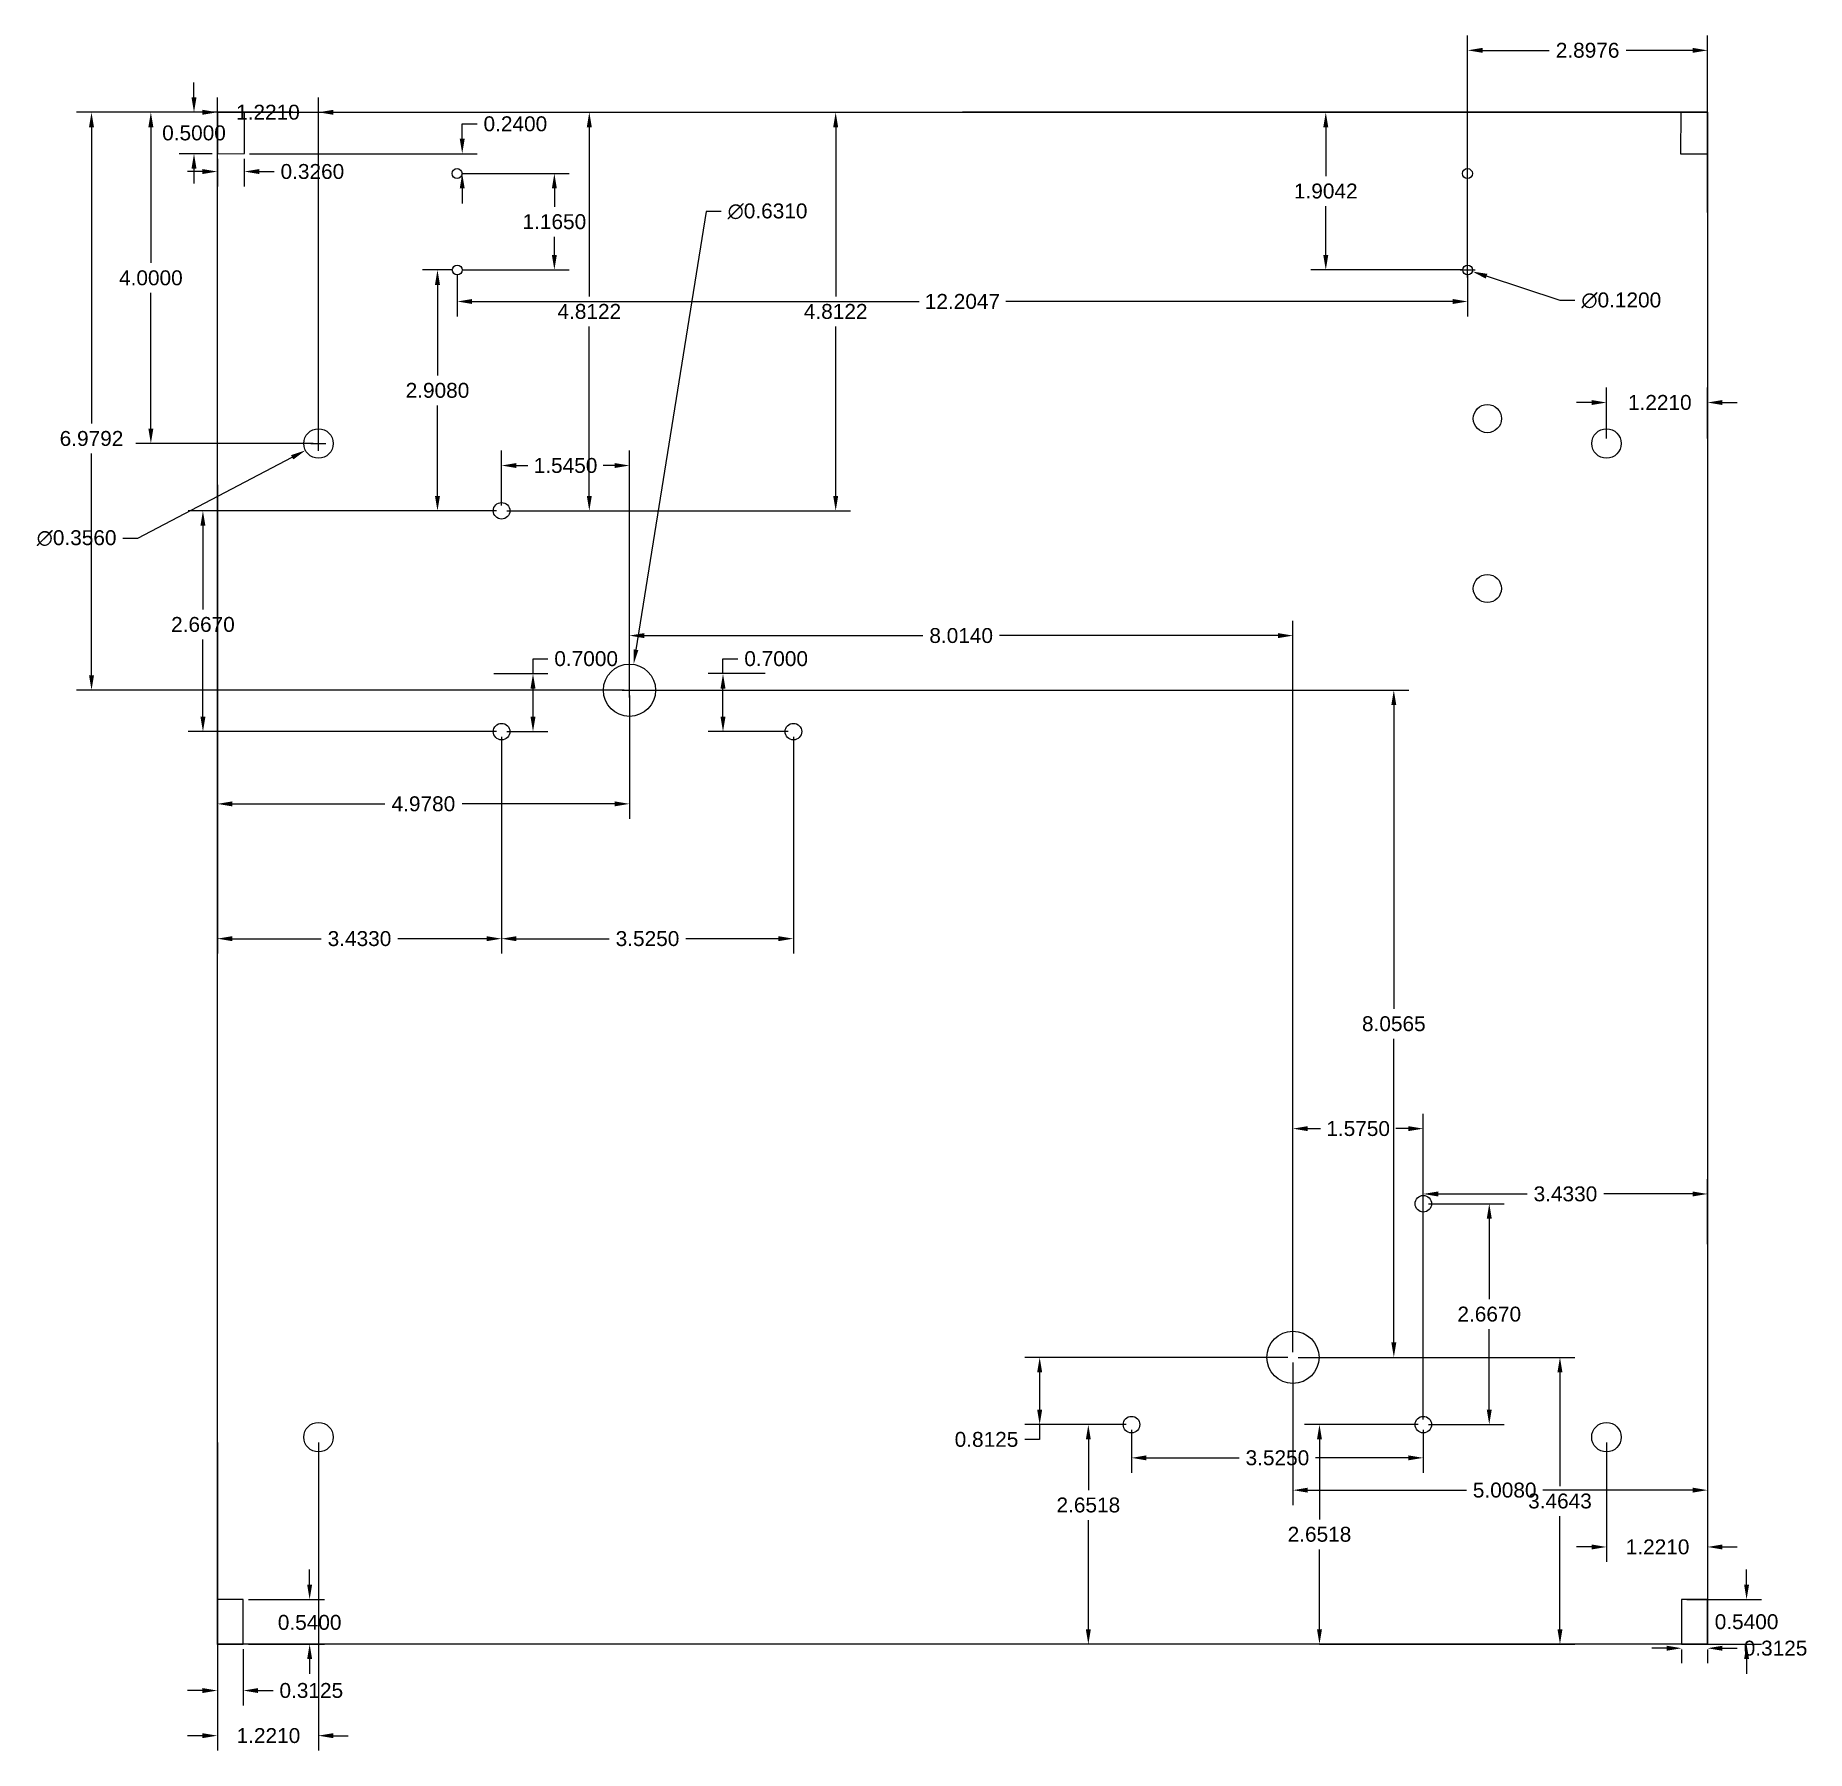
# Model space of a CAD drawing. Header units: inches. Extents: x 3.6 to 25, y 4.8 to 25.5.
import ezdxf

# ---------------------------------------------------------------- set-up
doc = ezdxf.new("R2010")
doc.units = ezdxf.units.IN
doc.header["$MEASUREMENT"] = 0
doc.layers.get('0').update_dxf_attribs({"color": 1})
doc.layers.add('dimensions', color=4, linetype='Continuous')
doc.layers.add('non-cut features', color=3, linetype='Continuous')
doc.styles.get("Standard").update_dxf_attribs({"font": 'Arial Regular.ttf'})
doc.dimstyles.get("Standard").update_dxf_attribs({"dimtxt": 0.18, "dimasz": 0.18, "dimexe": 0.18, "dimexo": 0.0625, "dimgap": 0.09, "dimtad": 0, "dimtih": 1, "dimtoh": 1, "dimdec": 4, "dimzin": 0, "dimdsep": 46, "dimtxsty": 'Standard', "dimcen": 0.09, "dimadec": 0, "dimazin": 0, "dimtfac": 1, "dimtdec": 4, "dimtofl": 0, "dimtmove": 0, "dimatfit": 3, "dimfxl": 1, "dimtolj": 1, "dimtzin": 0, "dimarcsym": 0})

msp = doc.modelspace()

# ---------------------------------------------------------------- blocks, each defined once
blk = doc.blocks.new('*D2')
at = {"layer": 'Defpoints', "color": 0, "transparency": 16777216}
for p in [(5.817, 24.573), (5.817, 20.573), (7.038, 20.573)]:
    blk.add_point(p, dxfattribs=at)
at = {"layer": 'dimensions', "color": 0, "lineweight": -2, "transparency": 16777216}
for p, q in [((5.817, 20.635), (5.817, 24.753)), ((7.038, 20.635), (7.038, 24.753)), ((5.637, 24.573), (5.457, 24.573)), ((7.218, 24.573), (7.398, 24.573))]:
    blk.add_line(p, q, dxfattribs=at)
at = {"layer": 'dimensions', "color": 0, "transparency": 16777216}
for points in [[(5.637, 24.603), (5.637, 24.543), (5.817, 24.573)], [(7.218, 24.603), (7.218, 24.543), (7.038, 24.573)]]:
    blk.add_solid(points, dxfattribs=at)
at = {"layer": 'dimensions', "color": 0, "transparency": 16777216, "insert": (6.428, 24.573), "char_height": 0.18, "attachment_point": 5}
blk.add_mtext('\\A1;1.2210', dxfattribs=at)
blk = doc.blocks.new('*D3')
at = {"layer": 'Defpoints', "color": 0, "transparency": 16777216}
for p in [(5.817, 19.573), (9.25, 17.094), (5.817, 14.593)]:
    blk.add_point(p, dxfattribs=at)
at = {"layer": 'dimensions', "color": 0, "lineweight": -2, "transparency": 16777216}
for p, q in [((5.817, 19.51), (5.817, 14.413)), ((9.25, 17.031), (9.25, 14.413)), ((5.997, 14.593), (7.072, 14.593)), ((9.07, 14.593), (7.996, 14.593))]:
    blk.add_line(p, q, dxfattribs=at)
at = {"layer": 'dimensions', "color": 0, "transparency": 16777216}
for points in [[(5.997, 14.623), (5.997, 14.563), (5.817, 14.593)], [(9.07, 14.623), (9.07, 14.563), (9.25, 14.593)]]:
    blk.add_solid(points, dxfattribs=at)
at = {"layer": 'dimensions', "color": 0, "transparency": 16777216, "insert": (7.534, 14.593), "char_height": 0.18, "attachment_point": 5}
blk.add_mtext('\\A1;3.4330', dxfattribs=at)
blk = doc.blocks.new('*D4')
at = {"layer": 'Defpoints', "color": 0, "transparency": 16777216}
for p in [(9.25, 17.094), (12.775, 17.094), (12.775, 14.593)]:
    blk.add_point(p, dxfattribs=at)
at = {"layer": 'dimensions', "color": 0, "lineweight": -2, "transparency": 16777216}
for p, q in [((9.25, 17.031), (9.25, 14.413)), ((12.775, 17.031), (12.775, 14.413)), ((9.43, 14.593), (10.551, 14.593)), ((12.595, 14.593), (11.475, 14.593))]:
    blk.add_line(p, q, dxfattribs=at)
at = {"layer": 'dimensions', "color": 0, "transparency": 16777216}
for points in [[(9.43, 14.623), (9.43, 14.563), (9.25, 14.593)], [(12.595, 14.623), (12.595, 14.563), (12.775, 14.593)]]:
    blk.add_solid(points, dxfattribs=at)
at = {"layer": 'dimensions', "color": 0, "transparency": 16777216, "insert": (11.013, 14.593), "char_height": 0.18, "attachment_point": 5}
blk.add_mtext('\\A1;3.5250', dxfattribs=at)
blk = doc.blocks.new('*D5')
at = {"layer": 'Defpoints', "color": 0, "transparency": 16777216}
for p in [(10.795, 17.594), (20.028, 17.594), (18.809, 9.537)]:
    blk.add_point(p, dxfattribs=at)
at = {"layer": 'dimensions', "color": 0, "lineweight": -2, "transparency": 16777216}
for p, q in [((10.858, 17.594), (20.208, 17.594)), ((20.028, 17.414), (20.028, 13.747)), ((20.028, 9.717), (20.028, 13.384)), ((18.872, 9.537), (20.208, 9.537))]:
    blk.add_line(p, q, dxfattribs=at)
at = {"layer": 'dimensions', "color": 0, "transparency": 16777216}
for points in [[(19.998, 17.414), (20.058, 17.414), (20.028, 17.594)], [(19.998, 9.717), (20.058, 9.717), (20.028, 9.537)]]:
    blk.add_solid(points, dxfattribs=at)
at = {"layer": 'dimensions', "color": 0, "transparency": 16777216, "insert": (20.028, 13.565), "char_height": 0.18, "attachment_point": 5}
blk.add_mtext('\\A1;8.0565', dxfattribs=at)
blk = doc.blocks.new('*D6')
at = {"layer": 'Defpoints', "color": 0, "transparency": 16777216}
for p in [(8.796, 24.573), (10.31, 24.573), (9.25, 19.76)]:
    blk.add_point(p, dxfattribs=at)
at = {"layer": 'dimensions', "color": 0, "lineweight": -2, "transparency": 16777216}
for p, q in [((8.858, 24.573), (10.49, 24.573)), ((10.31, 24.393), (10.31, 22.348)), ((10.31, 19.94), (10.31, 21.985)), ((9.313, 19.76), (10.49, 19.76))]:
    blk.add_line(p, q, dxfattribs=at)
at = {"layer": 'dimensions', "color": 0, "transparency": 16777216}
for points in [[(10.28, 24.393), (10.34, 24.393), (10.31, 24.573)], [(10.28, 19.94), (10.34, 19.94), (10.31, 19.76)]]:
    blk.add_solid(points, dxfattribs=at)
at = {"layer": 'dimensions', "color": 0, "transparency": 16777216, "insert": (10.31, 22.167), "char_height": 0.18, "attachment_point": 5}
blk.add_mtext('\\A1;4.8122', dxfattribs=at)
blk = doc.blocks.new('*D7')
at = {"layer": 'Defpoints', "color": 0, "transparency": 16777216}
for p in [(5.014, 24.573), (6.791, 24.573), (7.038, 20.573)]:
    blk.add_point(p, dxfattribs=at)
at = {"layer": 'dimensions', "color": 0, "lineweight": -2, "transparency": 16777216}
for p, q in [((6.729, 24.573), (4.834, 24.573)), ((5.014, 24.393), (5.014, 22.754)), ((5.014, 20.753), (5.014, 22.392)), ((6.976, 20.573), (4.834, 20.573))]:
    blk.add_line(p, q, dxfattribs=at)
at = {"layer": 'dimensions', "color": 0, "transparency": 16777216}
for points in [[(4.984, 24.393), (5.044, 24.393), (5.014, 24.573)], [(4.984, 20.753), (5.044, 20.753), (5.014, 20.573)]]:
    blk.add_solid(points, dxfattribs=at)
at = {"layer": 'dimensions', "color": 0, "transparency": 16777216, "insert": (5.014, 22.573), "char_height": 0.18, "attachment_point": 5}
blk.add_mtext('\\A1;4.0000', dxfattribs=at)
blk = doc.blocks.new('*D8')
at = {"layer": 'Defpoints', "color": 0, "transparency": 16777216}
for p in [(5.817, 20.135), (10.795, 17.594), (5.817, 16.221)]:
    blk.add_point(p, dxfattribs=at)
at = {"layer": 'dimensions', "color": 0, "lineweight": -2, "transparency": 16777216}
for p, q in [((5.817, 20.073), (5.817, 16.041)), ((10.795, 17.531), (10.795, 16.041)), ((5.997, 16.221), (7.839, 16.221)), ((10.615, 16.221), (8.773, 16.221))]:
    blk.add_line(p, q, dxfattribs=at)
at = {"layer": 'dimensions', "color": 0, "transparency": 16777216}
for points in [[(5.997, 16.251), (5.997, 16.191), (5.817, 16.221)], [(10.615, 16.251), (10.615, 16.191), (10.795, 16.221)]]:
    blk.add_solid(points, dxfattribs=at)
at = {"layer": 'dimensions', "color": 0, "transparency": 16777216, "insert": (8.306, 16.221), "char_height": 0.18, "attachment_point": 5}
blk.add_mtext('\\A1;4.9780', dxfattribs=at)
blk = doc.blocks.new('*D9')
at = {"layer": 'Defpoints', "color": 0, "transparency": 16777216}
for p in [(4.297, 24.573), (5.817, 24.573), (10.795, 17.594)]:
    blk.add_point(p, dxfattribs=at)
at = {"layer": 'dimensions', "color": 0, "lineweight": -2, "transparency": 16777216}
for p, q in [((5.755, 24.573), (4.117, 24.573)), ((4.297, 24.393), (4.297, 20.815)), ((4.297, 17.774), (4.297, 20.452)), ((10.733, 17.594), (4.117, 17.594))]:
    blk.add_line(p, q, dxfattribs=at)
at = {"layer": 'dimensions', "color": 0, "transparency": 16777216}
for points in [[(4.267, 24.393), (4.327, 24.393), (4.297, 24.573)], [(4.267, 17.774), (4.327, 17.774), (4.297, 17.594)]]:
    blk.add_solid(points, dxfattribs=at)
at = {"layer": 'dimensions', "color": 0, "transparency": 16777216, "insert": (4.297, 20.633), "char_height": 0.18, "attachment_point": 5}
blk.add_mtext('\\A1;6.9792', dxfattribs=at)
blk = doc.blocks.new('*D10')
at = {"layer": 'Defpoints', "color": 0, "transparency": 16777216}
for p in [(9.25, 19.76), (5.643, 17.094), (9.25, 17.094)]:
    blk.add_point(p, dxfattribs=at)
at = {"layer": 'dimensions', "color": 0, "lineweight": -2, "transparency": 16777216}
for p, q in [((9.188, 19.76), (5.463, 19.76)), ((5.643, 19.58), (5.643, 18.568)), ((5.643, 17.274), (5.643, 18.206)), ((9.188, 17.094), (5.463, 17.094))]:
    blk.add_line(p, q, dxfattribs=at)
at = {"layer": 'dimensions', "color": 0, "transparency": 16777216}
for points in [[(5.613, 19.58), (5.673, 19.58), (5.643, 19.76)], [(5.613, 17.274), (5.673, 17.274), (5.643, 17.094)]]:
    blk.add_solid(points, dxfattribs=at)
at = {"layer": 'dimensions', "color": 0, "transparency": 16777216, "insert": (5.643, 18.387), "char_height": 0.18, "attachment_point": 5}
blk.add_mtext('\\A1;2.6670', dxfattribs=at)
blk = doc.blocks.new('*D11')
at = {"layer": 'Defpoints', "color": 0, "transparency": 16777216}
for p in [(20.384, 11.392), (20.384, 8.725), (21.181, 8.725)]:
    blk.add_point(p, dxfattribs=at)
at = {"layer": 'dimensions', "color": 0, "lineweight": -2, "transparency": 16777216}
for p, q in [((20.447, 11.392), (21.361, 11.392)), ((21.181, 11.212), (21.181, 10.239)), ((21.181, 8.905), (21.181, 9.877)), ((20.447, 8.725), (21.361, 8.725))]:
    blk.add_line(p, q, dxfattribs=at)
at = {"layer": 'dimensions', "color": 0, "transparency": 16777216}
for points in [[(21.151, 11.212), (21.211, 11.212), (21.181, 11.392)], [(21.151, 8.905), (21.211, 8.905), (21.181, 8.725)]]:
    blk.add_solid(points, dxfattribs=at)
at = {"layer": 'dimensions', "color": 0, "transparency": 16777216, "insert": (21.181, 10.058), "char_height": 0.18, "attachment_point": 5}
blk.add_mtext('\\A1;2.6670', dxfattribs=at)
blk = doc.blocks.new('*D12')
at = {"layer": 'Defpoints', "color": 0, "transparency": 16777216}
for p in [(23.817, 11.573), (18.809, 9.537), (23.817, 7.933)]:
    blk.add_point(p, dxfattribs=at)
at = {"layer": 'dimensions', "color": 0, "lineweight": -2, "transparency": 16777216}
for p, q in [((23.817, 11.51), (23.817, 7.753)), ((18.809, 9.475), (18.809, 7.753)), ((18.989, 7.933), (20.904, 7.933)), ((23.637, 7.933), (21.829, 7.933))]:
    blk.add_line(p, q, dxfattribs=at)
at = {"layer": 'dimensions', "color": 0, "transparency": 16777216}
for points in [[(18.989, 7.963), (18.989, 7.903), (18.809, 7.933)], [(23.637, 7.963), (23.637, 7.903), (23.817, 7.933)]]:
    blk.add_solid(points, dxfattribs=at)
at = {"layer": 'dimensions', "color": 0, "transparency": 16777216, "insert": (21.367, 7.933), "char_height": 0.18, "attachment_point": 5}
blk.add_mtext('\\A1;5.0080', dxfattribs=at)
blk = doc.blocks.new('*D13')
at = {"layer": 'Defpoints', "color": 0, "transparency": 16777216}
for p in [(18.809, 9.537), (19.067, 6.073), (22.035, 6.073)]:
    blk.add_point(p, dxfattribs=at)
at = {"layer": 'dimensions', "color": 0, "lineweight": -2, "transparency": 16777216}
for p, q in [((18.872, 9.537), (22.215, 9.537)), ((22.035, 9.357), (22.035, 7.982)), ((22.035, 6.253), (22.035, 7.62)), ((19.13, 6.073), (22.215, 6.073))]:
    blk.add_line(p, q, dxfattribs=at)
at = {"layer": 'dimensions', "color": 0, "transparency": 16777216}
for points in [[(22.005, 9.357), (22.065, 9.357), (22.035, 9.537)], [(22.005, 6.253), (22.065, 6.253), (22.035, 6.073)]]:
    blk.add_solid(points, dxfattribs=at)
at = {"layer": 'dimensions', "color": 0, "transparency": 16777216, "insert": (22.035, 7.801), "char_height": 0.18, "attachment_point": 5}
blk.add_mtext('\\A1;3.4643', dxfattribs=at)
blk = doc.blocks.new('*D14')
at = {"layer": 'Defpoints', "color": 0, "transparency": 16777216}
for p in [(22.596, 8.573), (23.817, 8.573), (23.817, 7.247)]:
    blk.add_point(p, dxfattribs=at)
at = {"layer": 'dimensions', "color": 0, "lineweight": -2, "transparency": 16777216}
for p, q in [((22.596, 8.51), (22.596, 7.067)), ((23.817, 8.51), (23.817, 7.067)), ((22.416, 7.247), (22.236, 7.247)), ((23.997, 7.247), (24.177, 7.247))]:
    blk.add_line(p, q, dxfattribs=at)
at = {"layer": 'dimensions', "color": 0, "transparency": 16777216}
for points in [[(22.416, 7.277), (22.416, 7.217), (22.596, 7.247)], [(23.997, 7.277), (23.997, 7.217), (23.817, 7.247)]]:
    blk.add_solid(points, dxfattribs=at)
at = {"layer": 'dimensions', "color": 0, "transparency": 16777216, "insert": (23.214, 7.247), "char_height": 0.18, "attachment_point": 5}
blk.add_mtext('\\A1;1.2210', dxfattribs=at)
blk = doc.blocks.new('*D15')
at = {"layer": 'Defpoints', "color": 0, "transparency": 16777216}
for p in [(18.809, 9.537), (15.75, 8.725), (16.859, 8.725)]:
    blk.add_point(p, dxfattribs=at)
at = {"layer": 'dimensions', "color": 0, "lineweight": -2, "transparency": 16777216}
for p, q in [((18.747, 9.537), (15.57, 9.537)), ((15.75, 9.357), (15.75, 8.905)), ((16.797, 8.725), (15.57, 8.725)), ((15.75, 8.725), (15.75, 8.545)), ((15.75, 8.545), (15.57, 8.545))]:
    blk.add_line(p, q, dxfattribs=at)
at = {"layer": 'dimensions', "color": 0, "transparency": 16777216}
for points in [[(15.72, 9.357), (15.78, 9.357), (15.75, 9.537)], [(15.72, 8.905), (15.78, 8.905), (15.75, 8.725)]]:
    blk.add_solid(points, dxfattribs=at)
at = {"layer": 'dimensions', "color": 0, "transparency": 16777216, "insert": (15.108, 8.545), "char_height": 0.18, "attachment_point": 5}
blk.add_mtext('\\A1;0.8125', dxfattribs=at)
blk = doc.blocks.new('*D16')
at = {"layer": 'Defpoints', "color": 0, "transparency": 16777216}
for p in [(18.809, 12.299), (20.384, 11.392), (18.809, 9.537)]:
    blk.add_point(p, dxfattribs=at)
at = {"layer": 'dimensions', "color": 0, "lineweight": -2, "transparency": 16777216}
for p, q in [((18.809, 9.6), (18.809, 12.479)), ((20.384, 11.454), (20.384, 12.479)), ((18.989, 12.299), (19.142, 12.299)), ((20.204, 12.299), (20.051, 12.299))]:
    blk.add_line(p, q, dxfattribs=at)
at = {"layer": 'dimensions', "color": 0, "transparency": 16777216}
for points in [[(18.989, 12.329), (18.989, 12.269), (18.809, 12.299)], [(20.204, 12.329), (20.204, 12.269), (20.384, 12.299)]]:
    blk.add_solid(points, dxfattribs=at)
at = {"layer": 'dimensions', "color": 0, "transparency": 16777216, "insert": (19.597, 12.299), "char_height": 0.18, "attachment_point": 5}
blk.add_mtext('\\A1;1.5750', dxfattribs=at)
blk = doc.blocks.new('*D17')
at = {"layer": 'Defpoints', "color": 0, "transparency": 16777216}
for p in [(5.817, 8.573), (7.038, 8.573), (5.817, 4.968)]:
    blk.add_point(p, dxfattribs=at)
at = {"layer": 'dimensions', "color": 0, "lineweight": -2, "transparency": 16777216}
for p, q in [((5.817, 8.51), (5.817, 4.788)), ((7.038, 8.51), (7.038, 4.788)), ((5.637, 4.968), (5.457, 4.968)), ((7.218, 4.968), (7.398, 4.968))]:
    blk.add_line(p, q, dxfattribs=at)
at = {"layer": 'dimensions', "color": 0, "transparency": 16777216}
for points in [[(5.637, 4.998), (5.637, 4.938), (5.817, 4.968)], [(7.218, 4.998), (7.218, 4.938), (7.038, 4.968)]]:
    blk.add_solid(points, dxfattribs=at)
at = {"layer": 'dimensions', "color": 0, "transparency": 16777216, "insert": (6.434, 4.968), "char_height": 0.18, "attachment_point": 5}
blk.add_mtext('\\A1;1.2210', dxfattribs=at)
blk = doc.blocks.new('*D18')
at = {"layer": 'Defpoints', "color": 0, "transparency": 16777216}
for p in [(7.196, 20.655), (6.881, 20.49)]:
    blk.add_point(p, dxfattribs=at)
at = {"layer": 'dimensions', "color": 0, "lineweight": -2, "transparency": 16777216}
for p, q in [((6.948, 20.573), (7.128, 20.573)), ((7.038, 20.483), (7.038, 20.663)), ((4.857, 19.43), (6.721, 20.407)), ((4.677, 19.43), (4.857, 19.43))]:
    blk.add_line(p, q, dxfattribs=at)
at = {"layer": 'dimensions', "color": 0, "transparency": 16777216}
blk.add_solid([(6.707, 20.433), (6.735, 20.38), (6.881, 20.49)], dxfattribs=at)
at = {"layer": 'dimensions', "color": 0, "transparency": 16777216, "insert": (4.117, 19.43), "char_height": 0.18, "attachment_point": 5}
blk.add_mtext('\\A1;∅0.3560', dxfattribs=at)
blk = doc.blocks.new('*D19')
at = {"layer": 'Defpoints', "color": 0, "transparency": 16777216}
for p in [(23.817, 21.068), (22.596, 20.573), (23.817, 20.573)]:
    blk.add_point(p, dxfattribs=at)
at = {"layer": 'dimensions', "color": 0, "lineweight": -2, "transparency": 16777216}
for p, q in [((22.596, 20.635), (22.596, 21.248)), ((23.817, 20.635), (23.817, 21.248)), ((22.416, 21.068), (22.236, 21.068)), ((23.997, 21.068), (24.177, 21.068))]:
    blk.add_line(p, q, dxfattribs=at)
at = {"layer": 'dimensions', "color": 0, "transparency": 16777216}
for points in [[(22.416, 21.098), (22.416, 21.038), (22.596, 21.068)], [(23.997, 21.098), (23.997, 21.038), (23.817, 21.068)]]:
    blk.add_solid(points, dxfattribs=at)
at = {"layer": 'dimensions', "color": 0, "transparency": 16777216, "insert": (23.241, 21.068), "char_height": 0.18, "attachment_point": 5}
blk.add_mtext('\\A1;1.2210', dxfattribs=at)
blk = doc.blocks.new('*D20')
at = {"layer": 'Defpoints', "color": 0, "transparency": 16777216}
for p in [(23.817, 11.51), (23.817, 10.841), (20.384, 8.725)]:
    blk.add_point(p, dxfattribs=at)
at = {"layer": 'dimensions', "color": 0, "lineweight": -2, "transparency": 16777216}
for p, q in [((20.384, 8.787), (20.384, 11.69)), ((23.817, 10.904), (23.817, 11.69)), ((20.564, 11.51), (21.639, 11.51)), ((23.637, 11.51), (22.563, 11.51))]:
    blk.add_line(p, q, dxfattribs=at)
at = {"layer": 'dimensions', "color": 0, "transparency": 16777216}
for points in [[(20.564, 11.54), (20.564, 11.48), (20.384, 11.51)], [(23.637, 11.54), (23.637, 11.48), (23.817, 11.51)]]:
    blk.add_solid(points, dxfattribs=at)
at = {"layer": 'dimensions', "color": 0, "transparency": 16777216, "insert": (22.101, 11.51), "char_height": 0.18, "attachment_point": 5}
blk.add_mtext('\\A1;3.4330', dxfattribs=at)
blk = doc.blocks.new('*D21')
at = {"layer": 'Defpoints', "color": 0, "transparency": 16777216}
for p in [(18.809, 18.253), (10.795, 17.594), (18.809, 9.537)]:
    blk.add_point(p, dxfattribs=at)
at = {"layer": 'dimensions', "color": 0, "lineweight": -2, "transparency": 16777216}
for p, q in [((10.795, 17.656), (10.795, 18.433)), ((18.809, 9.6), (18.809, 18.433)), ((10.975, 18.253), (14.34, 18.253)), ((18.629, 18.253), (15.264, 18.253))]:
    blk.add_line(p, q, dxfattribs=at)
at = {"layer": 'dimensions', "color": 0, "transparency": 16777216}
for points in [[(10.975, 18.283), (10.975, 18.223), (10.795, 18.253)], [(18.629, 18.283), (18.629, 18.223), (18.809, 18.253)]]:
    blk.add_solid(points, dxfattribs=at)
at = {"layer": 'dimensions', "color": 0, "transparency": 16777216, "insert": (14.802, 18.253), "char_height": 0.18, "attachment_point": 5}
blk.add_mtext('\\A1;8.0140', dxfattribs=at)
blk = doc.blocks.new('*D22')
at = {"layer": 'Defpoints', "color": 0, "transparency": 16777216}
for p in [(9.095, 17.794), (9.63, 17.794), (9.25, 17.094)]:
    blk.add_point(p, dxfattribs=at)
at = {"layer": 'dimensions', "color": 0, "lineweight": -2, "transparency": 16777216}
for p, q in [((9.63, 17.794), (9.63, 17.974)), ((9.63, 17.974), (9.81, 17.974)), ((9.158, 17.794), (9.81, 17.794)), ((9.63, 17.274), (9.63, 17.614)), ((9.313, 17.094), (9.81, 17.094))]:
    blk.add_line(p, q, dxfattribs=at)
at = {"layer": 'dimensions', "color": 0, "transparency": 16777216}
for points in [[(9.6, 17.614), (9.66, 17.614), (9.63, 17.794)], [(9.6, 17.274), (9.66, 17.274), (9.63, 17.094)]]:
    blk.add_solid(points, dxfattribs=at)
at = {"layer": 'dimensions', "color": 0, "transparency": 16777216, "insert": (10.272, 17.974), "char_height": 0.18, "attachment_point": 5}
blk.add_mtext('\\A1;0.7000', dxfattribs=at)
blk = doc.blocks.new('*D23')
at = {"layer": 'Defpoints', "color": 0, "transparency": 16777216}
for p in [(11.925, 17.794), (12.495, 17.794), (12.775, 17.094)]:
    blk.add_point(p, dxfattribs=at)
at = {"layer": 'dimensions', "color": 0, "lineweight": -2, "transparency": 16777216}
for p, q in [((11.925, 17.794), (11.925, 17.974)), ((11.925, 17.974), (12.105, 17.974)), ((12.433, 17.794), (11.745, 17.794)), ((11.925, 17.274), (11.925, 17.614)), ((12.713, 17.094), (11.745, 17.094))]:
    blk.add_line(p, q, dxfattribs=at)
at = {"layer": 'dimensions', "color": 0, "transparency": 16777216}
for points in [[(11.895, 17.614), (11.955, 17.614), (11.925, 17.794)], [(11.895, 17.274), (11.955, 17.274), (11.925, 17.094)]]:
    blk.add_solid(points, dxfattribs=at)
at = {"layer": 'dimensions', "color": 0, "transparency": 16777216, "insert": (12.567, 17.974), "char_height": 0.18, "attachment_point": 5}
blk.add_mtext('\\A1;0.7000', dxfattribs=at)
blk = doc.blocks.new('*D24')
at = {"layer": 'Defpoints', "color": 0, "transparency": 16777216}
for p in [(10.845, 17.905), (10.745, 17.282)]:
    blk.add_point(p, dxfattribs=at)
at = {"layer": 'dimensions', "color": 0, "lineweight": -2, "transparency": 16777216}
for p, q in [((11.722, 23.376), (10.874, 18.083)), ((11.902, 23.376), (11.722, 23.376)), ((10.705, 17.594), (10.885, 17.594)), ((10.795, 17.504), (10.795, 17.684))]:
    blk.add_line(p, q, dxfattribs=at)
at = {"layer": 'dimensions', "color": 0, "transparency": 16777216}
blk.add_solid([(10.844, 18.088), (10.903, 18.078), (10.845, 17.905)], dxfattribs=at)
at = {"layer": 'dimensions', "color": 0, "transparency": 16777216, "insert": (12.463, 23.376), "char_height": 0.18, "attachment_point": 5}
blk.add_mtext('\\A1;∅0.6310', dxfattribs=at)
blk = doc.blocks.new('*D25')
at = {"layer": 'Defpoints', "color": 0, "transparency": 16777216}
for p in [(10.795, 20.307), (9.25, 19.76), (10.795, 17.594)]:
    blk.add_point(p, dxfattribs=at)
at = {"layer": 'dimensions', "color": 0, "lineweight": -2, "transparency": 16777216}
for p, q in [((9.25, 19.823), (9.25, 20.487)), ((10.795, 17.656), (10.795, 20.487)), ((9.43, 20.307), (9.568, 20.307)), ((10.615, 20.307), (10.477, 20.307))]:
    blk.add_line(p, q, dxfattribs=at)
at = {"layer": 'dimensions', "color": 0, "transparency": 16777216}
for points in [[(9.43, 20.337), (9.43, 20.277), (9.25, 20.307)], [(10.615, 20.337), (10.615, 20.277), (10.795, 20.307)]]:
    blk.add_solid(points, dxfattribs=at)
at = {"layer": 'dimensions', "color": 0, "transparency": 16777216, "insert": (10.023, 20.307), "char_height": 0.18, "attachment_point": 5}
blk.add_mtext('\\A1;1.5450', dxfattribs=at)
blk = doc.blocks.new('*D26')
at = {"layer": 'Defpoints', "color": 0, "transparency": 16777216}
for p in [(5.535, 24.573), (5.817, 24.573), (5.817, 24.073)]:
    blk.add_point(p, dxfattribs=at)
at = {"layer": 'dimensions', "color": 0, "lineweight": -2, "transparency": 16777216}
for p, q in [((5.535, 24.753), (5.535, 24.933)), ((5.755, 24.573), (5.355, 24.573)), ((5.755, 24.073), (5.355, 24.073)), ((5.535, 23.893), (5.535, 23.713))]:
    blk.add_line(p, q, dxfattribs=at)
at = {"layer": 'dimensions', "color": 0, "transparency": 16777216}
for points in [[(5.505, 24.753), (5.565, 24.753), (5.535, 24.573)], [(5.505, 23.893), (5.565, 23.893), (5.535, 24.073)]]:
    blk.add_solid(points, dxfattribs=at)
at = {"layer": 'dimensions', "color": 0, "transparency": 16777216, "insert": (5.535, 24.323), "char_height": 0.18, "attachment_point": 5}
blk.add_mtext('\\A1;0.5000', dxfattribs=at)
blk = doc.blocks.new('*D27')
at = {"layer": 'Defpoints', "color": 0, "transparency": 16777216}
for p in [(5.817, 24.073), (6.143, 24.073), (6.143, 23.857)]:
    blk.add_point(p, dxfattribs=at)
at = {"layer": 'dimensions', "color": 0, "lineweight": -2, "transparency": 16777216}
for p, q in [((5.817, 24.01), (5.817, 23.677)), ((6.143, 24.011), (6.143, 23.677)), ((5.637, 23.857), (5.457, 23.857)), ((6.323, 23.857), (6.503, 23.857))]:
    blk.add_line(p, q, dxfattribs=at)
at = {"layer": 'dimensions', "color": 0, "transparency": 16777216}
for points in [[(5.637, 23.887), (5.637, 23.827), (5.817, 23.857)], [(6.323, 23.887), (6.323, 23.827), (6.143, 23.857)]]:
    blk.add_solid(points, dxfattribs=at)
at = {"layer": 'dimensions', "color": 0, "transparency": 16777216, "insert": (6.965, 23.857), "char_height": 0.18, "attachment_point": 5}
blk.add_mtext('\\A1;0.3260', dxfattribs=at)
blk = doc.blocks.new('*D29')
at = {"layer": 'Defpoints', "color": 0, "transparency": 16777216}
for p in [(6.13, 6.613), (6.13, 6.073), (6.932, 6.073)]:
    blk.add_point(p, dxfattribs=at)
at = {"layer": 'dimensions', "color": 0, "lineweight": -2, "transparency": 16777216}
for p, q in [((6.932, 6.793), (6.932, 6.973)), ((6.192, 6.613), (7.112, 6.613)), ((6.192, 6.073), (7.112, 6.073)), ((6.932, 5.893), (6.932, 5.713))]:
    blk.add_line(p, q, dxfattribs=at)
at = {"layer": 'dimensions', "color": 0, "transparency": 16777216}
for points in [[(6.902, 6.793), (6.962, 6.793), (6.932, 6.613)], [(6.902, 5.893), (6.962, 5.893), (6.932, 6.073)]]:
    blk.add_solid(points, dxfattribs=at)
at = {"layer": 'dimensions', "color": 0, "transparency": 16777216, "insert": (6.932, 6.335), "char_height": 0.18, "attachment_point": 5}
blk.add_mtext('\\A1;0.5400', dxfattribs=at)
blk = doc.blocks.new('*D30')
at = {"layer": 'Defpoints', "color": 0, "transparency": 16777216}
for p in [(23.504, 6.613), (23.505, 6.073), (24.289, 6.073)]:
    blk.add_point(p, dxfattribs=at)
at = {"layer": 'dimensions', "color": 0, "lineweight": -2, "transparency": 16777216}
for p, q in [((24.289, 6.793), (24.289, 6.973)), ((23.566, 6.613), (24.469, 6.613)), ((23.567, 6.073), (24.469, 6.073)), ((24.289, 5.893), (24.289, 5.713))]:
    blk.add_line(p, q, dxfattribs=at)
at = {"layer": 'dimensions', "color": 0, "transparency": 16777216}
for points in [[(24.259, 6.793), (24.319, 6.793), (24.289, 6.613)], [(24.259, 5.893), (24.319, 5.893), (24.289, 6.073)]]:
    blk.add_solid(points, dxfattribs=at)
at = {"layer": 'dimensions', "color": 0, "transparency": 16777216, "insert": (24.289, 6.343), "char_height": 0.18, "attachment_point": 5}
blk.add_mtext('\\A1;0.5400', dxfattribs=at)
blk = doc.blocks.new('*D31')
at = {"layer": 'Defpoints', "color": 0, "transparency": 16777216}
for p in [(23.505, 6.073), (23.817, 6.073), (23.817, 6.024)]:
    blk.add_point(p, dxfattribs=at)
at = {"layer": 'dimensions', "color": 0, "lineweight": -2, "transparency": 16777216}
for p, q in [((23.325, 6.024), (23.145, 6.024)), ((23.505, 6.01), (23.505, 5.844)), ((23.817, 6.01), (23.817, 5.844)), ((23.997, 6.024), (24.177, 6.024))]:
    blk.add_line(p, q, dxfattribs=at)
at = {"layer": 'dimensions', "color": 0, "transparency": 16777216}
for points in [[(23.325, 6.054), (23.325, 5.994), (23.505, 6.024)], [(23.997, 6.054), (23.997, 5.994), (23.817, 6.024)]]:
    blk.add_solid(points, dxfattribs=at)
at = {"layer": 'dimensions', "color": 0, "transparency": 16777216, "insert": (24.639, 6.024), "char_height": 0.18, "attachment_point": 5}
blk.add_mtext('\\A1;0.3125', dxfattribs=at)
blk = doc.blocks.new('*D32')
at = {"layer": 'Defpoints', "color": 0, "transparency": 16777216}
for p in [(5.817, 6.073), (6.13, 6.073), (6.13, 5.513)]:
    blk.add_point(p, dxfattribs=at)
at = {"layer": 'dimensions', "color": 0, "lineweight": -2, "transparency": 16777216}
for p, q in [((5.817, 6.01), (5.817, 5.333)), ((6.13, 6.011), (6.13, 5.333)), ((5.637, 5.513), (5.457, 5.513)), ((6.31, 5.513), (6.49, 5.513))]:
    blk.add_line(p, q, dxfattribs=at)
at = {"layer": 'dimensions', "color": 0, "transparency": 16777216}
for points in [[(5.637, 5.543), (5.637, 5.483), (5.817, 5.513)], [(6.31, 5.543), (6.31, 5.483), (6.13, 5.513)]]:
    blk.add_solid(points, dxfattribs=at)
at = {"layer": 'dimensions', "color": 0, "transparency": 16777216, "insert": (6.952, 5.513), "char_height": 0.18, "attachment_point": 5}
blk.add_mtext('\\A1;0.3125', dxfattribs=at)
blk = doc.blocks.new('*D33')
at = {"layer": 'Defpoints', "color": 0, "transparency": 16777216}
for p in [(16.859, 8.725), (20.384, 8.725), (20.384, 8.323)]:
    blk.add_point(p, dxfattribs=at)
at = {"layer": 'dimensions', "color": 0, "lineweight": -2, "transparency": 16777216}
for p, q in [((16.859, 8.662), (16.859, 8.143)), ((20.384, 8.662), (20.384, 8.143)), ((17.039, 8.323), (18.16, 8.323)), ((20.204, 8.323), (19.084, 8.323))]:
    blk.add_line(p, q, dxfattribs=at)
at = {"layer": 'dimensions', "color": 0, "transparency": 16777216}
for points in [[(17.039, 8.353), (17.039, 8.293), (16.859, 8.323)], [(20.204, 8.353), (20.204, 8.293), (20.384, 8.323)]]:
    blk.add_solid(points, dxfattribs=at)
at = {"layer": 'dimensions', "color": 0, "transparency": 16777216, "insert": (18.622, 8.323), "char_height": 0.18, "attachment_point": 5}
blk.add_mtext('\\A1;3.5250', dxfattribs=at)
blk = doc.blocks.new('*D34')
at = {"layer": 'Defpoints', "color": 0, "transparency": 16777216}
for p in [(15.559, 24.573), (19.206, 24.573), (20.92, 22.669)]:
    blk.add_point(p, dxfattribs=at)
at = {"layer": 'dimensions', "color": 0, "lineweight": -2, "transparency": 16777216}
for p, q in [((15.622, 24.573), (19.386, 24.573)), ((19.206, 24.393), (19.206, 23.802)), ((19.206, 22.849), (19.206, 23.439)), ((20.857, 22.669), (19.026, 22.669))]:
    blk.add_line(p, q, dxfattribs=at)
at = {"layer": 'dimensions', "color": 0, "transparency": 16777216}
for points in [[(19.176, 24.393), (19.236, 24.393), (19.206, 24.573)], [(19.176, 22.849), (19.236, 22.849), (19.206, 22.669)]]:
    blk.add_solid(points, dxfattribs=at)
at = {"layer": 'dimensions', "color": 0, "transparency": 16777216, "insert": (19.206, 23.621), "char_height": 0.18, "attachment_point": 5}
blk.add_mtext('\\A1;1.9042', dxfattribs=at)
blk = doc.blocks.new('*D35')
at = {"layer": 'Defpoints', "color": 0, "transparency": 16777216}
for p in [(8.715, 22.669), (20.92, 22.669), (20.92, 22.288)]:
    blk.add_point(p, dxfattribs=at)
at = {"layer": 'dimensions', "color": 0, "lineweight": -2, "transparency": 16777216}
for p, q in [((8.715, 22.606), (8.715, 22.108)), ((20.92, 22.606), (20.92, 22.108)), ((8.895, 22.288), (14.293, 22.288)), ((20.74, 22.288), (15.342, 22.288))]:
    blk.add_line(p, q, dxfattribs=at)
at = {"layer": 'dimensions', "color": 0, "transparency": 16777216}
for points in [[(8.895, 22.318), (8.895, 22.258), (8.715, 22.288)], [(20.74, 22.318), (20.74, 22.258), (20.92, 22.288)]]:
    blk.add_solid(points, dxfattribs=at)
at = {"layer": 'dimensions', "color": 0, "transparency": 16777216, "insert": (14.817, 22.288), "char_height": 0.18, "attachment_point": 5}
blk.add_mtext('\\A1;12.2047', dxfattribs=at)
blk = doc.blocks.new('*D36')
at = {"layer": 'Defpoints', "color": 0, "transparency": 16777216}
for p in [(23.817, 25.321), (23.817, 23.299), (20.92, 22.669)]:
    blk.add_point(p, dxfattribs=at)
at = {"layer": 'dimensions', "color": 0, "lineweight": -2, "transparency": 16777216}
for p, q in [((20.92, 22.731), (20.92, 25.501)), ((23.817, 23.361), (23.817, 25.501)), ((21.1, 25.321), (21.903, 25.321)), ((23.637, 25.321), (22.834, 25.321))]:
    blk.add_line(p, q, dxfattribs=at)
at = {"layer": 'dimensions', "color": 0, "transparency": 16777216}
for points in [[(21.1, 25.351), (21.1, 25.291), (20.92, 25.321)], [(23.637, 25.351), (23.637, 25.291), (23.817, 25.321)]]:
    blk.add_solid(points, dxfattribs=at)
at = {"layer": 'dimensions', "color": 0, "transparency": 16777216, "insert": (22.369, 25.321), "char_height": 0.18, "attachment_point": 5}
blk.add_mtext('\\A1;2.8976', dxfattribs=at)
blk = doc.blocks.new('*D37')
at = {"layer": 'Defpoints', "color": 0, "transparency": 16777216}
for p in [(8.715, 22.669), (8.476, 19.76), (9.25, 19.76)]:
    blk.add_point(p, dxfattribs=at)
at = {"layer": 'dimensions', "color": 0, "lineweight": -2, "transparency": 16777216}
for p, q in [((8.653, 22.669), (8.296, 22.669)), ((8.476, 22.489), (8.476, 21.396)), ((8.476, 19.94), (8.476, 21.033)), ((9.188, 19.76), (8.296, 19.76))]:
    blk.add_line(p, q, dxfattribs=at)
at = {"layer": 'dimensions', "color": 0, "transparency": 16777216}
for points in [[(8.446, 22.489), (8.506, 22.489), (8.476, 22.669)], [(8.446, 19.94), (8.506, 19.94), (8.476, 19.76)]]:
    blk.add_solid(points, dxfattribs=at)
at = {"layer": 'dimensions', "color": 0, "transparency": 16777216, "insert": (8.476, 21.214), "char_height": 0.18, "attachment_point": 5}
blk.add_mtext('\\A1;2.9080', dxfattribs=at)
blk = doc.blocks.new('*D40')
at = {"layer": 'Defpoints', "color": 0, "transparency": 16777216}
for p in [(8.713, 23.833), (9.888, 23.833), (8.715, 22.669)]:
    blk.add_point(p, dxfattribs=at)
at = {"layer": 'dimensions', "color": 0, "lineweight": -2, "transparency": 16777216}
for p, q in [((8.775, 23.833), (10.068, 23.833)), ((9.888, 23.653), (9.888, 23.432)), ((9.888, 22.849), (9.888, 23.07)), ((8.778, 22.669), (10.068, 22.669))]:
    blk.add_line(p, q, dxfattribs=at)
at = {"layer": 'dimensions', "color": 0, "transparency": 16777216}
for points in [[(9.858, 23.653), (9.918, 23.653), (9.888, 23.833)], [(9.858, 22.849), (9.918, 22.849), (9.888, 22.669)]]:
    blk.add_solid(points, dxfattribs=at)
at = {"layer": 'dimensions', "color": 0, "transparency": 16777216, "insert": (9.888, 23.251), "char_height": 0.18, "attachment_point": 5}
blk.add_mtext('\\A1;1.1650', dxfattribs=at)
blk = doc.blocks.new('*D41')
at = {"layer": 'Defpoints', "color": 0, "transparency": 16777216}
for p in [(6.143, 24.073), (8.775, 24.073), (8.713, 23.833)]:
    blk.add_point(p, dxfattribs=at)
at = {"layer": 'dimensions', "color": 0, "lineweight": -2, "transparency": 16777216}
for p, q in [((8.775, 24.253), (8.775, 24.433)), ((8.775, 24.433), (8.955, 24.433)), ((6.206, 24.073), (8.955, 24.073)), ((8.775, 23.833), (8.955, 23.833)), ((8.775, 23.653), (8.775, 23.473))]:
    blk.add_line(p, q, dxfattribs=at)
at = {"layer": 'dimensions', "color": 0, "transparency": 16777216}
for points in [[(8.745, 24.253), (8.805, 24.253), (8.775, 24.073)], [(8.745, 23.653), (8.805, 23.653), (8.775, 23.833)]]:
    blk.add_solid(points, dxfattribs=at)
at = {"layer": 'dimensions', "color": 0, "transparency": 16777216, "insert": (9.417, 24.433), "char_height": 0.18, "attachment_point": 5}
blk.add_mtext('\\A1;0.2400', dxfattribs=at)
blk = doc.blocks.new('*D42')
at = {"layer": 'Defpoints', "color": 0, "transparency": 16777216}
for p in [(20.863, 22.687), (20.977, 22.65)]:
    blk.add_point(p, dxfattribs=at)
at = {"layer": 'dimensions', "color": 0, "lineweight": -2, "transparency": 16777216}
for p, q in [((20.92, 22.579), (20.92, 22.759)), ((20.83, 22.669), (21.01, 22.669)), ((22.036, 22.301), (21.148, 22.593)), ((22.216, 22.301), (22.036, 22.301))]:
    blk.add_line(p, q, dxfattribs=at)
at = {"layer": 'dimensions', "color": 0, "transparency": 16777216}
blk.add_solid([(21.157, 22.622), (21.138, 22.565), (20.977, 22.65)], dxfattribs=at)
at = {"layer": 'dimensions', "color": 0, "transparency": 16777216, "insert": (22.776, 22.301), "char_height": 0.18, "attachment_point": 5}
blk.add_mtext('\\A1;∅0.1200', dxfattribs=at)
blk = doc.blocks.new('*D43')
at = {"layer": 'Defpoints', "color": 0, "transparency": 16777216}
for p in [(9.188, 24.573), (13.286, 24.573), (9.25, 19.76)]:
    blk.add_point(p, dxfattribs=at)
at = {"layer": 'dimensions', "color": 0, "lineweight": -2, "transparency": 16777216}
for p, q in [((9.25, 24.573), (13.466, 24.573)), ((13.286, 24.393), (13.286, 22.348)), ((13.286, 19.94), (13.286, 21.985)), ((9.313, 19.76), (13.466, 19.76))]:
    blk.add_line(p, q, dxfattribs=at)
at = {"layer": 'dimensions', "color": 0, "transparency": 16777216}
for points in [[(13.256, 24.393), (13.316, 24.393), (13.286, 24.573)], [(13.256, 19.94), (13.316, 19.94), (13.286, 19.76)]]:
    blk.add_solid(points, dxfattribs=at)
at = {"layer": 'dimensions', "color": 0, "transparency": 16777216, "insert": (13.286, 22.167), "char_height": 0.18, "attachment_point": 5}
blk.add_mtext('\\A1;4.8122', dxfattribs=at)
blk = doc.blocks.new('*D44')
at = {"color": 0, "lineweight": -2, "transparency": 16777216}
for p, q in [((16.797, 8.725), (16.158, 8.725)), ((16.338, 8.545), (16.338, 7.934)), ((16.338, 6.253), (16.338, 7.572)), ((16.797, 6.073), (16.158, 6.073))]:
    blk.add_line(p, q, dxfattribs=at)
at = {"color": 0, "transparency": 16777216}
for points in [[(16.308, 8.545), (16.368, 8.545), (16.338, 8.725)], [(16.308, 6.253), (16.368, 6.253), (16.338, 6.073)]]:
    blk.add_solid(points, dxfattribs=at)
at = {"layer": 'Defpoints', "color": 0, "transparency": 16777216}
for p in [(16.859, 8.725), (16.338, 6.073), (16.859, 6.073)]:
    blk.add_point(p, dxfattribs=at)
at = {"color": 0, "transparency": 16777216, "insert": (16.338, 7.753), "char_height": 0.18, "attachment_point": 5}
blk.add_mtext('\\A1;2.6518', dxfattribs=at)
blk = doc.blocks.new('*D45')
at = {"color": 0, "lineweight": -2, "transparency": 16777216}
for p, q in [((20.322, 8.725), (18.95, 8.725)), ((19.13, 8.545), (19.13, 7.58)), ((19.13, 6.253), (19.13, 7.217)), ((20.322, 6.073), (18.95, 6.073))]:
    blk.add_line(p, q, dxfattribs=at)
at = {"color": 0, "transparency": 16777216}
for points in [[(19.1, 8.545), (19.16, 8.545), (19.13, 8.725)], [(19.1, 6.253), (19.16, 6.253), (19.13, 6.073)]]:
    blk.add_solid(points, dxfattribs=at)
at = {"layer": 'Defpoints', "color": 0, "transparency": 16777216}
for p in [(20.384, 8.725), (19.13, 6.073), (20.384, 6.073)]:
    blk.add_point(p, dxfattribs=at)
at = {"color": 0, "transparency": 16777216, "insert": (19.13, 7.399), "char_height": 0.18, "attachment_point": 5}
blk.add_mtext('\\A1;2.6518', dxfattribs=at)

# ---------------------------------------------------------------- dimensions: what is measured, and where the dimension line sits
dim = msp.add_linear_dim(base=(16.33842, 6.07273), p1=(16.85938, 8.72453), p2=(16.85938, 6.07273), angle=90, dimstyle='Standard')
dim.commit()
dim.dimension.update_dxf_attribs({"geometry": '*D44', "text_midpoint": (16.33842, 7.75275), "dimtype": 160})
dim = msp.add_linear_dim(base=(19.12983, 6.07273), p1=(20.38433, 8.72453), p2=(20.38433, 6.07273), angle=90, dimstyle='Standard')
dim.commit()
dim.dimension.update_dxf_attribs({"geometry": '*D45', "text_midpoint": (19.12983, 7.39863)})
at = {"layer": 'dimensions'}
for base, p1, p2, picture, middle in [((23.81733, 25.32123), (20.91971, 22.66854), (23.81733, 23.29874), '*D36', (22.36852, 25.32123)), ((23.81733, 21.06788), (22.59637, 20.57273), (23.81733, 20.57273), '*D19', (23.24134, 21.06788)), ((23.81733, 7.93275), (18.80933, 9.53703), (23.81733, 11.57273), '*D12', (21.3665, 7.93275)), ((5.81733, 4.9681), (7.03833, 8.57273), (5.81733, 8.57273), '*D17', (6.43359, 4.9681)), ((23.81733, 7.24744), (22.59633, 8.57273), (23.81733, 8.57273), '*D14', (23.21408, 7.24744)), ((6.12983, 5.51317), (5.81733, 6.07273), (6.12983, 6.0732), '*D32', (6.95186, 5.51317))]:
    dim = msp.add_linear_dim(base=base, p1=p1, p2=p2, dimstyle='Standard', dxfattribs=at)
    dim.commit()
    dim.dimension.update_dxf_attribs({"geometry": picture, "text_midpoint": middle, "dimtype": 160})
for base, p1, p2, picture, middle in [((5.53457, 24.57273), (5.81733, 24.07273), (5.81733, 24.57273), '*D26', (5.53457, 24.32273)), ((8.77502, 24.07349), (8.71252, 23.8335), (6.14333, 24.07349), '*D41', (9.41706, 24.43349)), ((10.310299, 24.572729), (9.250309, 19.760481), (8.795609, 24.572729), '*D6', (10.310299, 22.166605)), ((13.286033, 24.572729), (9.250309, 19.760481), (9.187809, 24.572729), '*D43', (13.286033, 22.166605)), ((9.88818, 23.8335), (8.71502, 22.6685), (8.71252, 23.8335), '*D40', (9.88818, 23.251)), ((9.63034, 17.79353), (9.25033, 17.09353), (9.09533, 17.79353), '*D22', (10.27237, 17.97353)), ((11.92522, 17.79353), (12.77534, 17.09357), (12.49534, 17.79353), '*D23', (12.56725, 17.97353)), ((20.02838, 17.59353), (18.80933, 9.53703), (10.79533, 17.59353), '*D5', (20.02838, 13.56528)), ((21.18093, 8.72453), (20.38433, 11.39153), (20.38433, 8.72453), '*D11', (21.18093, 10.05803)), ((15.74997, 8.72453), (18.80933, 9.53703), (16.85938, 8.72453), '*D15', (15.10794, 8.54453))]:
    dim = msp.add_linear_dim(base=base, p1=p1, p2=p2, angle=90, dimstyle='Standard', dxfattribs=at)
    dim.commit()
    dim.dimension.update_dxf_attribs({"geometry": picture, "text_midpoint": middle})
for base, p1, p2, picture, middle in [((5.81733, 24.57273), (7.03837, 20.57273), (5.81733, 20.57273), '*D2', (6.42785, 24.57273)), ((6.14333, 23.85682), (5.81733, 24.07273), (6.14333, 24.07349), '*D27', (6.96537, 23.85682)), ((20.91971, 22.28803), (8.71502, 22.6685), (20.91971, 22.66854), '*D35', (14.81736, 22.28803)), ((10.79533, 20.30664), (9.25031, 19.76048), (10.79533, 17.59353), '*D25', (10.02282, 20.30664)), ((5.81733, 16.22104), (10.79533, 17.59353), (5.81733, 20.13523), '*D8', (8.30633, 16.22104)), ((5.81733, 14.5932), (9.25033, 17.09353), (5.81733, 19.57273), '*D3', (7.53383, 14.5932)), ((18.80933, 18.25306), (10.79533, 17.59353), (18.80933, 9.53703), '*D21', (14.80233, 18.25306)), ((12.77534, 14.5932), (9.25033, 17.09353), (12.77534, 17.09357), '*D4', (11.01284, 14.5932)), ((18.80933, 12.29944), (20.38433, 11.39153), (18.80933, 9.53703), '*D16', (19.59683, 12.29944)), ((23.81733, 11.51023), (20.38433, 8.72453), (23.81733, 10.84123), '*D20', (22.10083, 11.51023)), ((20.3843339883, 8.3229290561), (16.8593839883, 8.7245289208), (20.3843339883, 8.7245289208), '*D33', (18.6218589883, 8.3229290561)), ((23.81704, 6.024), (23.50454, 6.07282), (23.81704, 6.07282), '*D31', (24.63907, 6.024))]:
    dim = msp.add_linear_dim(base=base, p1=p1, p2=p2, dimstyle='Standard', dxfattribs=at)
    dim.commit()
    dim.dimension.update_dxf_attribs({"geometry": picture, "text_midpoint": middle})
for base, p1, p2, picture, middle in [((4.29672, 24.57273), (10.79533, 17.59353), (5.81733, 24.57273), '*D9', (4.29672, 20.63345)), ((5.01363, 24.57273), (7.03837, 20.57273), (6.79107, 24.57273), '*D7', (5.01363, 22.57273)), ((19.20608, 24.57273), (20.91971, 22.66854), (15.55916, 24.57273), '*D34', (19.20608, 23.62064)), ((8.47573, 19.76048), (8.71502, 22.6685), (9.25031, 19.76048), '*D37', (8.47573, 21.21449)), ((5.642828, 17.093529), (9.250309, 19.760481), (9.250334, 17.093529), '*D10', (5.642828, 18.38683)), ((22.03489, 6.07273), (18.80933, 9.53703), (19.06733, 6.07273), '*D13', (22.03489, 7.8008)), ((6.93204, 6.0732), (6.12976, 6.6132), (6.12983, 6.0732), '*D29', (6.93204, 6.33502)), ((24.2889, 6.07282), (23.50357, 6.61281), (23.50454, 6.07282), '*D30', (24.2889, 6.34281))]:
    dim = msp.add_linear_dim(base=base, p1=p1, p2=p2, angle=90, dimstyle='Standard', dxfattribs=at)
    dim.commit()
    dim.dimension.update_dxf_attribs({"geometry": picture, "text_midpoint": middle, "dimtype": 160})
for p1, p2, picture, middle in [((10.7454, 17.28202), (10.84527, 17.90504), '*D24', (12.46253, 23.37593)), ((20.86272, 22.68733), (20.97669, 22.64976), '*D42', (22.77607, 22.30057)), ((7.19603, 20.65534), (6.8807, 20.49011), '*D18', (4.11715, 19.42995))]:
    dim = msp.add_diameter_dim_2p(p1=p1, p2=p2, dimstyle='Standard', dxfattribs=at)
    dim.commit()
    dim.dimension.update_dxf_attribs({"geometry": picture, "text_midpoint": middle, "dimtype": 163})

# ---------------------------------------------------------------- linework, layer by layer
for q in [(14.81733, 24.57273), (23.81733, 24.57273)]:
    msp.add_line((23.81733, 24.57273), q)
for points in [[(5.81733, 24.07273), (6.14333, 24.07349), (6.14333, 24.57349), (5.81733, 24.57273)], [(5.81733, 24.57273), (23.81733, 24.57273), (23.81733, 6.07273), (5.81733, 6.07273)], [(23.4929, 24.07263), (23.8189, 24.07261), (23.81937, 24.5726), (23.49337, 24.57207)], [(5.81733, 6.07273), (6.12983, 6.0732), (6.12976, 6.6132), (5.81726, 6.61273)], [(23.50454, 6.07282), (23.81704, 6.07273), (23.81607, 6.61272), (23.50357, 6.61281)]]:
    msp.add_lwpolyline(points, close=True)
for centre, radius in [((8.71252, 23.8335), 0.06), ((20.91721, 23.83354), 0.06), ((8.71502, 22.6685), 0.06), ((20.91971, 22.66854), 0.06), ((21.15807, 20.8736), 0.17), ((7.03837, 20.57273), 0.178), ((22.59637, 20.57273), 0.178), ((9.25031, 19.76048), 0.1), ((21.15804, 18.82191), 0.17), ((9.25033, 17.09353), 0.1), ((12.77534, 17.09357), 0.1), ((20.38433, 11.39153), 0.1), ((16.85938, 8.72453), 0.1), ((20.38433, 8.72453), 0.1), ((7.03833, 8.57273), 0.178), ((22.59633, 8.57273), 0.178)]:
    msp.add_circle(centre, radius)
at = {"layer": 'non-cut features'}
for centre in [(10.79533, 17.59353), (18.80933, 9.53703)]:
    msp.add_circle(centre, 0.31548, dxfattribs=at)
for p in [(23.31733, 24.57273), (23.81733, 6.57273), (5.81733, 6.07273)]:
    msp.add_point(p, dxfattribs=at)

msp.set_redraw_order([(e.dxf.handle, doc.entitydb.next_handle()) for e in msp.query("TEXT MTEXT ATTDEF DIMENSION ARC_DIMENSION")])  # texts and dimensions are drawn at this point

doc.saveas('drawing.dxf')
